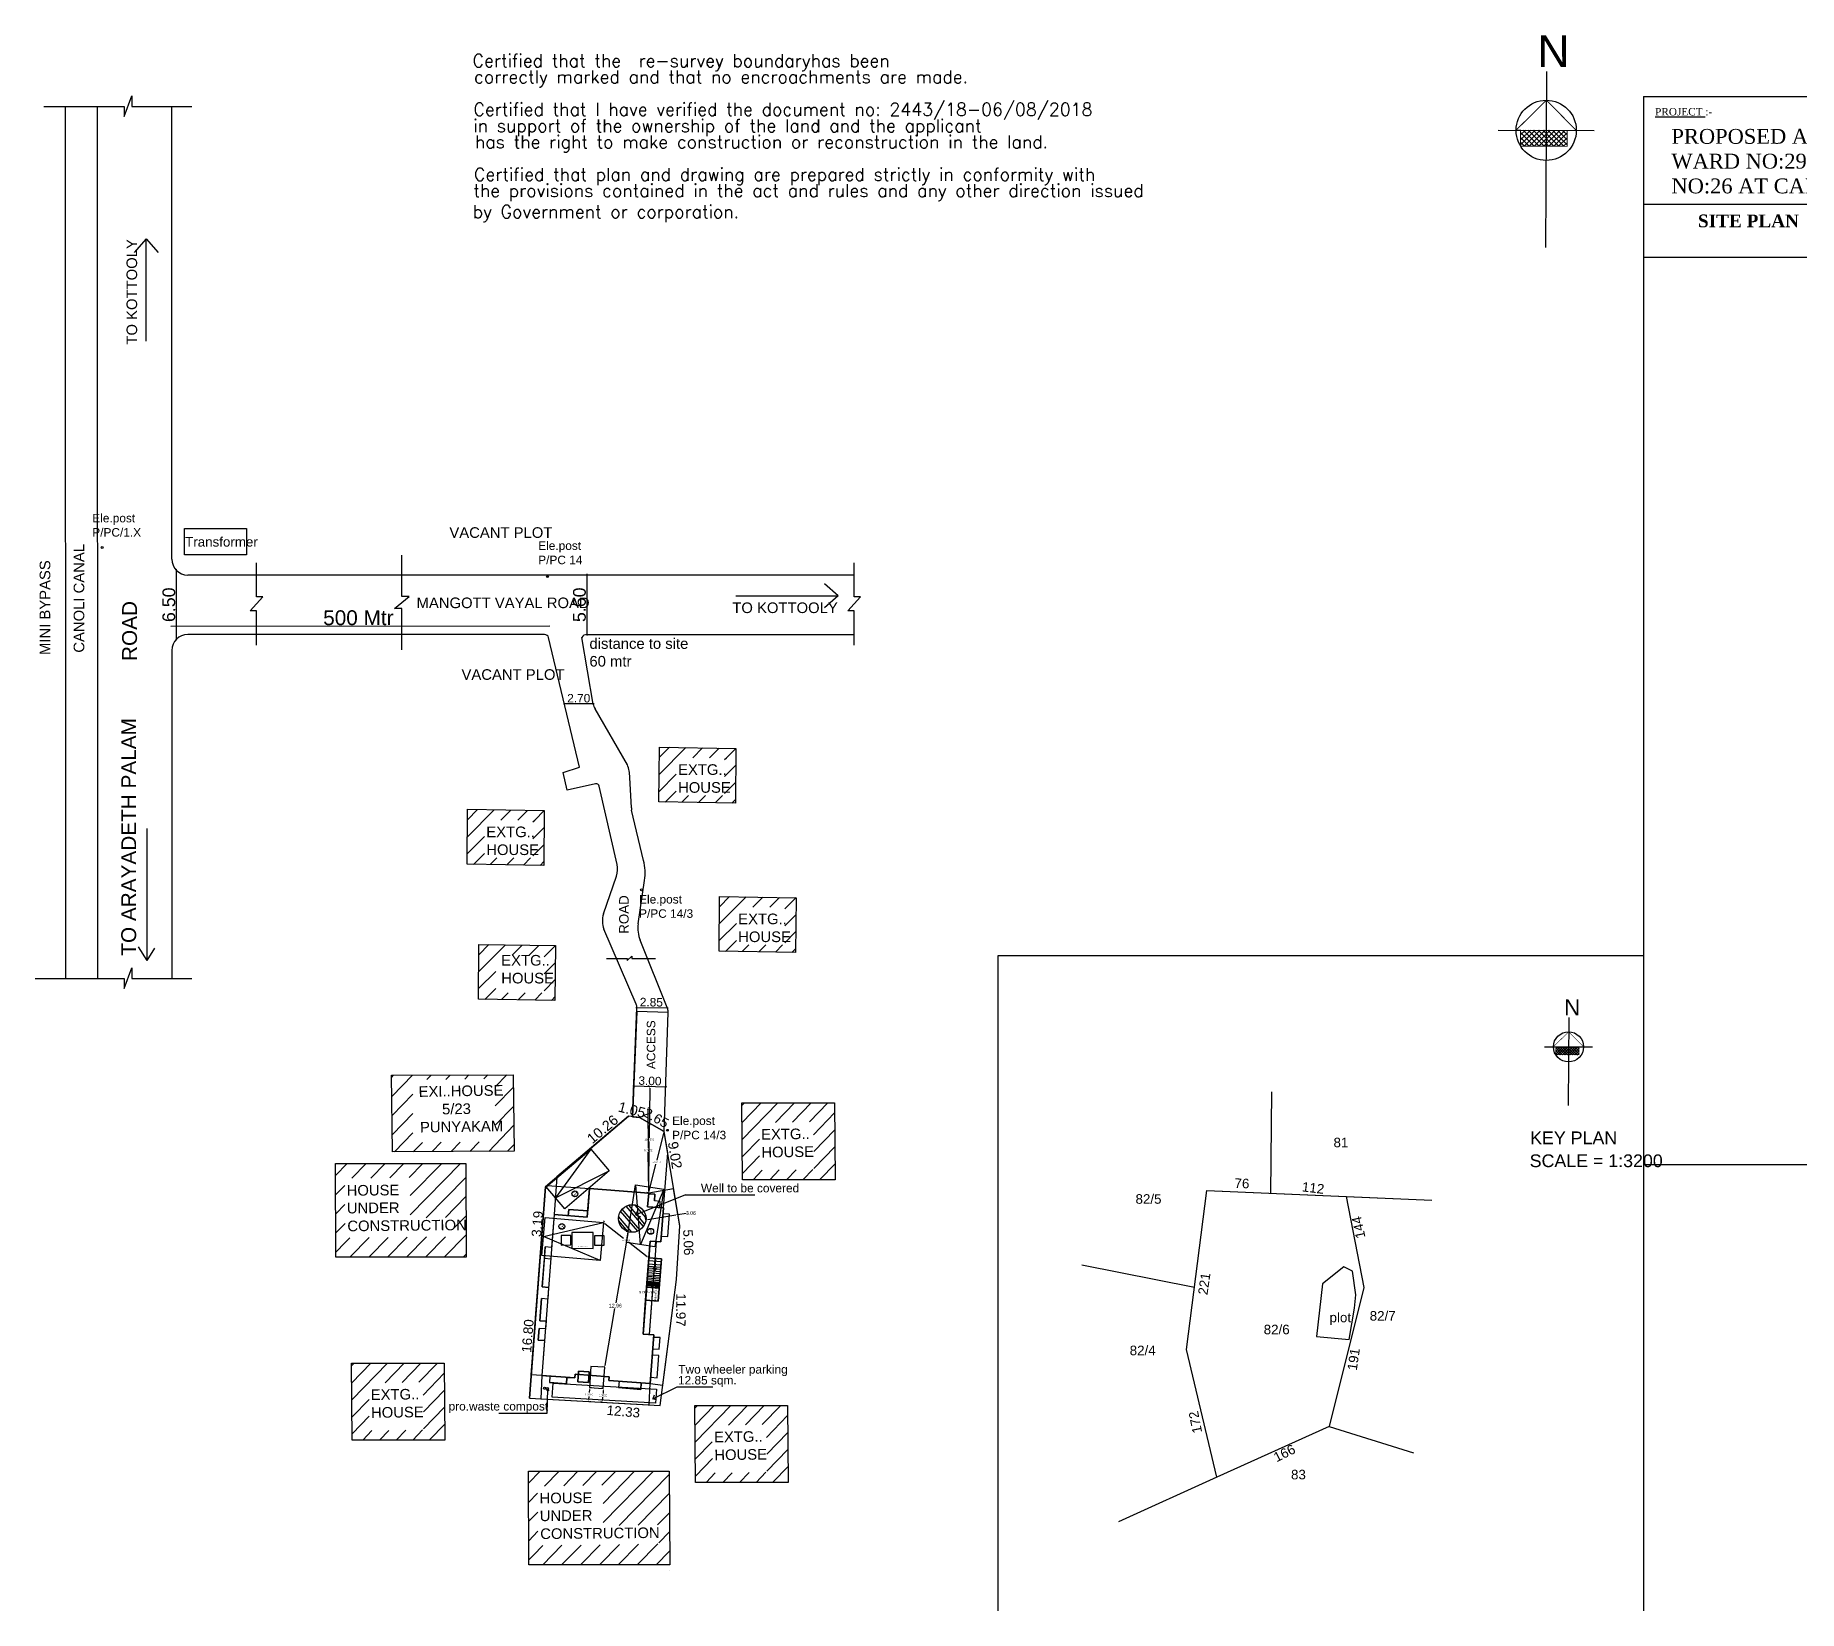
# Model space of a CAD drawing. Header units: metres. Extents: x -701442 to 358, y -36189 to 302.
# Drawn here: x 48.9 to 215.1, y 140.8 to 289.3 of the extents above; entities that cross this region are included whole.
import ezdxf

# ---------------------------------------------------------------- set-up
doc = ezdxf.new("R2010")
doc.units = ezdxf.units.M
doc.header["$MEASUREMENT"] = 0
for name, color, linetype, plot in [('BLK_1_COVERED_AREA', 140, 'Continuous', False), ('BLK_1_DA_RAMP_1', 241, 'Continuous', False), ('BLK_1_LVL_0_BLDG_FOOT_PRINT', 1, 'Continuous', False), ('BLK_1_LVL_0_FRONT_YARD', 2, 'Continuous', False), ('BLK_1_LVL_0_REAR_YARD', 11, 'Continuous', False), ('BLK_1_LVL_0_SIDE_YARD1', 171, 'Continuous', False), ('BLK_1_LVL_0_SIDE_YARD2', 102, 'Continuous', False), ('BLK_1_MAX_HEIGHT_CAL', 7, 'Continuous', False), ('BLK_1_SHADE_OVERHANG', 6, 'Continuous', False), ('CULD_1', 6, 'Continuous', False), ('DA_PARKING', 1, 'Continuous', False), ('DIST_CL_ROAD', 7, 'Continuous', False), ('DIST_WELL', 7, 'Continuous', False), ('PARKING_SLOT', 30, 'Continuous', False), ('PLOT_BOUNDARY', 70, 'Continuous', False), ('RWH', 130, 'Continuous', False), ('SHORTEST_DIST_TO_ROAD', 7, 'Continuous', False), ('TWO_WHEELER_PARKING', 2, 'Continuous', False), ('WASTE_DISPOSAL', 7, 'Continuous', False), ('WELL', 7, 'Continuous', False)]:
    doc.layers.add(name, color=color, linetype=linetype, plot=plot)
doc.styles.add('DIM_IN_METERS', font='ARIALN.TTF')
doc.styles.add('ROMAND', font='ROMANT.SHX', dxfattribs={"height": 17})
doc.styles.add('SHIJU', font='sanss___.ttf', dxfattribs={"height": 23})
doc.styles.get("Standard").update_dxf_attribs({"font": 'ARIAL.TTF'})
doc.dimstyles.new('1-100', dxfattribs={"dimtxt": 0.2, "dimasz": 0.1, "dimexe": 5, "dimexo": 5, "dimgap": 0.1, "dimtad": 1, "dimzin": 0, "dimdsep": 46, "dimtxsty": 'Standard', "dimblk": 'ARCHTICK', "dimcen": 0.09, "dimdle": 0.1, "dimse1": 1, "dimse2": 1, "dimclrd": 8, "dimclre": 8, "dimclrt": 256, "dimadec": 0, "dimazin": 0, "dimtfac": 1, "dimtofl": 0, "dimtmove": 0, "dimatfit": 3, "dimldrblk": 'ARCHTICK', "dimfxl": 1, "dimtolj": 1, "dimtzin": 0, "dimarcsym": 0})
doc.dimstyles.new('Dimension in meters', dxfattribs={"dimtxt": 0.35, "dimasz": 0.18, "dimexe": 0.18, "dimexo": 0.0625, "dimgap": 0.09, "dimtad": 0, "dimtih": 1, "dimtoh": 1, "dimzin": 0, "dimdsep": 46, "dimtxsty": 'DIM_IN_METERS', "dimcen": 0.09, "dimadec": 0, "dimazin": 0, "dimtfac": 1, "dimtofl": 0, "dimtmove": 0, "dimatfit": 3, "dimfxl": 1, "dimtolj": 1, "dimtzin": 0, "dimarcsym": 0})
doc.dimstyles.get("Standard").update_dxf_attribs({"dimtxt": 0.18, "dimasz": 0.18, "dimexe": 0.18, "dimexo": 0.0625, "dimgap": 0.09, "dimtad": 0, "dimtih": 1, "dimtoh": 1, "dimdec": 4, "dimzin": 0, "dimdsep": 46, "dimtxsty": 'Standard', "dimcen": 0.09, "dimadec": 0, "dimazin": 0, "dimtfac": 1, "dimtdec": 4, "dimtofl": 0, "dimtmove": 0, "dimatfit": 3, "dimfxl": 1, "dimtolj": 1, "dimtzin": 0, "dimarcsym": 0})

msp = doc.modelspace()

# ---------------------------------------------------------------- texts
for s, height, p in [('N', 3, (190.44306, 286.25757)), ('VACANT PLOT', 1, (87.94435, 241.90381, 303)), ('MANGOTT VAYAL ROAD', 1, (84.85502, 235.28071, 303)), ('TO KOTTOOLY', 1, (114.59818, 234.81769, 303)), ('distance to site', 1, (101.13968, 231.44732, 303)), ('VACANT PLOT', 1, (89.08758, 228.52627, 303)), ('60 mtr', 1, (101.13627, 229.77656, 303)), ('EXTG..', 1, (109.48455, 219.57135)), ('HOUSE', 1, (109.48728, 217.88695)), ('EXTG..', 1, (91.4204, 213.70332, 303)), ('HOUSE', 1, (91.42313, 212.01892, 303)), ('EXTG..', 1, (115.15213, 205.50254, 505)), ('HOUSE', 1, (115.15486, 203.81814, 505)), ('EXTG..', 1, (92.82849, 201.60568, 303)), ('HOUSE', 1, (92.83122, 199.92128, 303)), ('N', 1.5, (192.9613, 196.92473)), ('81', 0.9, (171.23793, 184.48745, 101)), ('KEY PLAN', 1.2, (189.76083, 184.77472, 101)), ('SCALE = 1:3200', 1.2, (189.71674, 182.6147, 101)), ('82/5', 0.9, (152.58507, 179.16387, 101)), ('82/6', 0.9, (164.65804, 166.86614, 101)), ('plot', 0.9, (170.86278, 167.99864, 101)), ('82/7', 0.9, (174.64465, 168.15261, 101)), ('82/4', 0.9, (152.03421, 164.89289, 101)), ('83', 0.9, (167.2312, 153.19682, 101))]:
    msp.add_text(s, height=height).set_placement(p)
for s, height, style, p in [('Certified that the  re-survey boundaryhas been ', 1.2, 'ROMAND', (90.12953, 286.26426, 121.2)), ('Certified that the  re-survey boundaryhas been ', 1.2, 'ROMAND', (90.13099, 286.26426, 121.2)), ('correctly marked and that no encroachments are made. ', 1.2, 'ROMAND', (90.26493, 284.74002, 121.2)), ('correctly marked and that no encroachments are made. ', 1.2, 'ROMAND', (90.26639, 284.74002, 121.2)), ('Certified that I have verified the document no: 2443/18-06/08/2018', 1.2, 'ROMAND', (90.2096, 281.67595, 121.2)), ('in support of the ownership of the land and the applicant', 1.2, 'ROMAND', (90.19833, 280.13612, 121.2)), ('in support of the ownership of the land and the applicant', 1.2, 'ROMAND', (90.19978, 280.13612, 121.2)), ('has the right to make construction or reconstruction in the land.', 1.2, 'ROMAND', (90.34197, 278.61188, 121.2)), ('has the right to make construction or reconstruction in the land.', 1.2, 'ROMAND', (90.34342, 278.61188, 121.2)), ('Certified that plan and drawing are prepared strictly in conformity with', 1.2, 'ROMAND', (90.2589, 275.54781, 121.2)), ('the provisions contained in the act and rules and any other direction issued', 1.2, 'ROMAND', (90.19662, 274.02357, 121.2)), ('the provisions contained in the act and rules and any other direction issued', 1.2, 'ROMAND', (90.19807, 274.02357, 121.2)), ('by Government or corporation.', 1.2, 'ROMAND', (90.1446, 272.03762, 121.2)), ('P/PC/1.X', 0.8, 'SHIJU', (54.30363, 242.02075, 303)), ('Ele.post', 0.8, 'SHIJU', (54.30473, 243.36616, 303)), ('Ele.post', 0.8, 'SHIJU', (96.31447, 240.76893, 303)), ('P/PC 14', 0.8, 'SHIJU', (96.31337, 239.42353, 303)), ('Ele.post', 0.8, 'SHIJU', (105.81649, 207.44984, 303)), ('P/PC 14/3', 0.8, 'SHIJU', (105.81539, 206.10443, 303)), ('P/PC 14/3', 0.8, 'SHIJU', (108.92569, 185.23868, 303)), ('Ele.post', 0.8, 'SHIJU', (108.92679, 186.58408, 303)), ('Well to be covered', 0.8, 'SHIJU', (111.64064, 180.24091, 202)), ('2', 0.45, 'SHIJU', (99.61191, 179.8834, 202)), ('2', 0.45, 'SHIJU', (99.61191, 179.8834, 202)), ('3', 0.45, 'SHIJU', (98.382, 176.8085, 101)), ('1', 0.45, 'SHIJU', (106.74709, 176.35167, 202)), ('Two wheeler parking', 0.8, 'SHIJU', (109.51144, 163.16406, 202)), ('12.85 sqm.', 0.8, 'SHIJU', (109.48126, 162.13829, 202)), ('pro.waste compost', 0.8, 'SHIJU', (87.86981, 159.68279, 202))]:
    msp.add_text(s, height=height, dxfattribs=dict(style=style)).set_placement(p)
for s, height, rotation, p in [('TO KOTTOOLY', 1, 90, (58.52811, 260.11229, 505)), ('CANOLI CANAL', 1, 90, (53.54726, 231.08245, 303)), ('Transformer', 0.9, 360, (63.05019, 241.07843, 303)), ('MINI BYPASS', 1, 90, (50.34332, 230.86536, 303)), (' ROAD', 1.4, 90, (58.51305, 229.76028, 303)), ('TO ARAYADETH PALAM', 1.4, 90, (58.43235, 202.53544, 303)), ('ROAD', 0.9, 90, (104.83343, 204.59973, 303)), ('EXI..HOUSE', 1, 0.9143361, (85.05069, 189.23225, 202)), ('5/23', 1, 0.9143361, (87.25975, 187.58323, 202)), ('PUNYAKAM', 1, 0.9143361, (85.18239, 185.87467, 202)), ('EXTG..', 1, 0.8170537, (117.31435, 185.19963, 505)), ('HOUSE', 1, 0.8170537, (117.3411, 183.51544, 505)), ('76', 0.9, 357.8943732, (161.89607, 180.66028, 101)), ('112', 0.9, 353.1528718, (168.22256, 180.33812, 101)), ('HOUSE', 1, 0.5371811, (78.27196, 179.91834, -101)), ('UNDER', 1, 0.5371811, (78.28758, 178.25174, -101)), ('144', 0.9, 102.0145568, (174.25221, 175.99859, 101)), ('CONSTRUCTION', 1, 0.5371811, (78.3368, 176.56773, -101)), ('221', 0.9, 81.7947741, (159.35329, 170.52477, 101)), ('191', 0.9, 81.7947741, (173.42477, 163.41337, 101)), ('EXTG..', 1, 0.8170537, (80.54064, 160.67017, 202)), ('HOUSE', 1, 0.8170537, (80.56738, 158.98598, 202)), ('172', 0.9, 101.0794408, (158.86307, 157.63579, 101)), ('EXTG..', 1, 0.8170537, (112.88435, 156.68241, 404)), ('166', 0.9, 26.7581345, (165.87567, 154.79316, 101)), ('HOUSE', 1, 0.8170537, (112.9111, 154.99822, 404)), ('HOUSE', 1, 0.5371811, (96.44253, 150.92316, 101)), ('UNDER', 1, 0.5371811, (96.45815, 149.25656, 101)), ('CONSTRUCTION', 1, 0.5371811, (96.50737, 147.57255, 101))]:
    msp.add_text(s, height=height, rotation=rotation).set_placement(p)
at = {"style": 'SHIJU'}
msp.add_text('ACCESS', height=0.8, rotation=90, dxfattribs=at).set_placement((107.34348, 191.85108, 303))
at = {"ltscale": 3, "attachment_point": 1}
for s, insert, char_height, width in [('{\\fTimes New Roman|b0|i0|c0|p18;\\LPROJECT \\l:-}', (201.53397, 282.40339, 101), 0.7, 5.382067), ('{\\fTimes New Roman|b0|i0|c0|p18;PROPOSED APARTMENT BUILDING IN WARD NO:29, R.S NO:82/76, ELE:WARD NO:26 AT CALICUT CORPORATION}', (203.07229, 280.43082, 101), 1.4, 40.6374127), ('{\\fTimes New Roman|b1|i0|c0|p18;SITE PLAN}', (205.56809, 272.36847, 101), 1.2, 40.6374127)]:
    msp.add_mtext(s, dxfattribs=dict(at, insert=insert, char_height=char_height, width=width))
at = {"attachment_point": 5}
for s, insert, char_height, rotation in [('\\A1;1.05', (105.14072, 188.01004), 0.95, 345.7495606), ('\\A1;2.65', (107.43506, 187.25128), 0.9, 330.3182011), ('\\A1;10.26', (102.38055, 186.18512, 101), 0.95, 40.0091726), ('\\A1;9.02', (109.19444, 183.74292), 0.95, 279.4442982), ('\\A1;3.19', (96.23136, 177.26979), 0.9, 85.3946587), ('\\A1;5.06', (110.45082, 175.52489), 0.9, 271.987987), ('\\A1;11.97', (109.7484, 169.15799), 0.9, 269.310073), ('\\A1;16.80', (95.32662, 166.70742), 0.9, 85.3946587), ('\\A1;12.33', (104.33475, 159.58537), 0.9, 355.0063464)]:
    msp.add_mtext(s, dxfattribs=dict(at, insert=insert, char_height=char_height, rotation=rotation))
at = {"insert": (107.21692, 170.05905, 101), "char_height": 0.2, "attachment_point": 1, "rotation": 85.6812201}
msp.add_mtext_dynamic_manual_height_columns('Ramp 1:12', width=1.7908998, gutter_width=2.5, heights=[0], dxfattribs=at)
at = {"layer": 'BLK_1_DA_RAMP_1', "linetype": 'Continuous', "insert": (105.79648, 170.93245), "char_height": 0.2221172, "width": 5.5781871, "attachment_point": 1}
msp.add_mtext('{\\fCalibri|b0|i0|c0|p34;SLOPE=1IN12}', dxfattribs=at)
at = {"layer": 'RWH', "linetype": 'Continuous', "insert": (100.03982, 175.16196, 2.02), "char_height": 0.0592312, "width": 1.4875166, "attachment_point": 1}
msp.add_mtext('{\\fCalibri|b0|i0|c0|p34;RWH_CAPACITY_L=4800}', dxfattribs=at)

# ---------------------------------------------------------------- blocks, each defined once
blk = doc.blocks.new('_ARCHTICK')
at = {"color": 0, "linetype": 'ByBlock', "const_width": 0.15}
blk.add_lwpolyline([(-0.5, -0.5), (0.5, 0.5)], dxfattribs=at)
blk = doc.blocks.new('*D72')
at = {"color": 8, "lineweight": -2, "transparency": 16777216}
blk.add_line((101.58, 226.28), (98.68, 226.28), dxfattribs=at)
at = {"layer": 'Defpoints', "color": 0, "transparency": 16777216}
for p in [(98.78, 226.28), (98.78, 226.24, -0.04), (101.48, 226.25)]:
    blk.add_point(p, dxfattribs=at)
at = {"color": 8, "lineweight": -2, "transparency": 16777216, "xscale": 0.1, "yscale": 0.1, "zscale": 0.1}
for p, rotation in [((98.78, 226.28), 180.1021265484911), ((101.48, 226.28), 0.1021265484911549)]:
    blk.add_blockref('_ARCHTICK', p, dxfattribs=dict(at, rotation=rotation))
at = {"transparency": 16777216, "insert": (100.13, 226.79), "char_height": 0.8, "attachment_point": 5, "rotation": 0.1021}
blk.add_mtext('\\A1;2.70', dxfattribs=at)
blk = doc.blocks.new('*D73')
at = {"color": 8, "lineweight": -2, "transparency": 16777216}
blk.add_line((100.92, 232.7), (100.92, 238.5), dxfattribs=at)
at = {"layer": 'Defpoints', "color": 0, "transparency": 16777216}
for p in [(100.92, 238.4, 111.41), (100.92, 238.4), (100.92, 232.8, 104.86)]:
    blk.add_point(p, dxfattribs=at)
at = {"color": 8, "lineweight": -2, "transparency": 16777216, "xscale": 0.1, "yscale": 0.1, "zscale": 0.1}
for p, rotation in [((100.92, 238.4), 90), ((100.92, 232.8), 270)]:
    blk.add_blockref('_ARCHTICK', p, dxfattribs=dict(at, rotation=rotation))
at = {"transparency": 16777216, "insert": (100.2, 235.6), "char_height": 1.2, "attachment_point": 5, "rotation": 90}
blk.add_mtext('\\A1;5.60', dxfattribs=at)
blk = doc.blocks.new('*D49')
at = {"color": 8, "lineweight": -2, "transparency": 16777216}
blk.add_line((62.23, 232.25), (62.24, 238.95), dxfattribs=at)
at = {"layer": 'Defpoints', "color": 0, "transparency": 16777216}
for p in [(62.23, 238.85), (62.23, 238.85), (62.23, 232.35)]:
    blk.add_point(p, dxfattribs=at)
at = {"color": 8, "lineweight": -2, "transparency": 16777216, "xscale": 0.1, "yscale": 0.1, "zscale": 0.1}
for p, rotation in [((62.23, 238.85), 89.93712175478629), ((62.23, 232.35), 269.9371217547863)]:
    blk.add_blockref('_ARCHTICK', p, dxfattribs=dict(at, rotation=rotation))
at = {"transparency": 16777216, "insert": (61.52, 235.6), "char_height": 1.2, "attachment_point": 5, "rotation": 89.9371}
blk.add_mtext('\\A1;6.50', dxfattribs=at)
blk = doc.blocks.new('*D50')
at = {"color": 8, "lineweight": -2, "transparency": 16777216}
blk.add_line((97.42, 233.57), (61.7, 233.54), dxfattribs=at)
at = {"layer": 'Defpoints', "color": 0, "transparency": 16777216}
for p in [(61.8, 233.54), (61.8, 232.38), (97.32, 232.41)]:
    blk.add_point(p, dxfattribs=at)
at = {"color": 8, "lineweight": -2, "transparency": 16777216, "xscale": 0.1, "yscale": 0.1, "zscale": 0.1}
for p, rotation in [((61.8, 233.54), 180.0553640870074), ((97.32, 233.57), 0.0553640870074634)]:
    blk.add_blockref('_ARCHTICK', p, dxfattribs=dict(at, rotation=rotation))
at = {"transparency": 16777216, "insert": (79.37, 234.37), "char_height": 1.4, "attachment_point": 5, "rotation": 0.0554}
blk.add_mtext('\\A1;500 Mtr', dxfattribs=at)
blk = doc.blocks.new('*D53')
at = {"layer": 'Defpoints', "color": 0, "linetype": 'Continuous', "transparency": 16777216}
for p in [(109.47, 178.16), (109.48, 178.09), (106.46, 177.59)]:
    blk.add_point(p, dxfattribs=at)
at = {"layer": 'DIST_WELL', "color": 0, "linetype": 'Continuous', "lineweight": -2, "transparency": 16777216}
for p, q in [((106.45, 177.65), (106.42, 177.84)), ((106.63, 177.69), (109.29, 178.13)), ((109.47, 178.15), (109.44, 178.34)), ((109.47, 178.16), (110.24, 178.29))]:
    blk.add_line(p, q, dxfattribs=at)
at = {"layer": 'DIST_WELL', "color": 0, "linetype": 'Continuous', "transparency": 16777216}
for points in [[(109.29, 178.16), (109.3, 178.1), (109.47, 178.16)], [(106.62, 177.72), (106.63, 177.66), (106.45, 177.66)]]:
    blk.add_solid(points, dxfattribs=at)
at = {"layer": 'DIST_WELL', "color": 0, "linetype": 'Continuous', "transparency": 16777216, "insert": (110.7, 178.29), "char_height": 0.35, "attachment_point": 5, "style": 'DIM_IN_METERS'}
blk.add_mtext('\\A1;3.06', dxfattribs=at)
blk = doc.blocks.new('*D74')
at = {"layer": 'Defpoints', "color": 0, "linetype": 'Continuous', "transparency": 16777216}
for p in [(104.79, 176.53, 101), (104.79, 176.53), (102.58, 163.76)]:
    blk.add_point(p, dxfattribs=at)
at = {"layer": 'DIST_WELL', "color": 0, "linetype": 'Continuous', "lineweight": -2, "transparency": 16777216}
for p, q in [((104.76, 176.35), (103.63, 169.83)), ((104.73, 176.54), (104.61, 176.56)), ((102.61, 163.93), (103.54, 169.3)), ((102.52, 163.77), (102.4, 163.79))]:
    blk.add_line(p, q, dxfattribs=at)
at = {"layer": 'DIST_WELL', "color": 0, "linetype": 'Continuous', "transparency": 16777216}
for points in [[(104.73, 176.36), (104.79, 176.35), (104.79, 176.53)], [(102.58, 163.94), (102.64, 163.93), (102.58, 163.76)]]:
    blk.add_solid(points, dxfattribs=at)
at = {"layer": 'DIST_WELL', "color": 0, "linetype": 'Continuous', "transparency": 16777216, "insert": (103.58, 169.56), "char_height": 0.35, "attachment_point": 5, "style": 'DIM_IN_METERS'}
blk.add_mtext('\\A1;12.96', dxfattribs=at)
blk = doc.blocks.new('*D54')
at = {"color": 8, "lineweight": -2, "transparency": 16777216}
blk.add_line((105.51, 197.66), (108.56, 197.62), dxfattribs=at)
at = {"layer": 'Defpoints', "color": 0, "transparency": 16777216}
for p in [(105.61, 197.69, 101), (108.46, 197.65, 101), (108.46, 197.62)]:
    blk.add_point(p, dxfattribs=at)
at = {"color": 8, "lineweight": -2, "transparency": 16777216, "xscale": 0.1, "yscale": 0.1, "zscale": 0.1}
for p, rotation in [((105.61, 197.66), 179.1132300293527), ((108.46, 197.62), 359.1132300293527)]:
    blk.add_blockref('_ARCHTICK', p, dxfattribs=dict(at, rotation=rotation))
at = {"transparency": 16777216, "insert": (106.97, 198.15), "char_height": 0.8, "attachment_point": 5, "rotation": 359.1132}
blk.add_mtext('\\A1;2.85', dxfattribs=at)
blk = doc.blocks.new('*D75')
at = {"color": 8, "lineweight": -2, "transparency": 16777216}
blk.add_line((105.22, 190.29), (108.42, 190.18), dxfattribs=at)
at = {"layer": 'Defpoints', "color": 0, "transparency": 16777216}
for p in [(105.32, 190.28, 101), (108.32, 190.18, 101), (108.32, 190.18)]:
    blk.add_point(p, dxfattribs=at)
at = {"color": 8, "lineweight": -2, "transparency": 16777216, "xscale": 0.1, "yscale": 0.1, "zscale": 0.1}
for p, rotation in [((105.32, 190.28), 177.9922987741132), ((108.32, 190.18), 357.9922987741132)]:
    blk.add_blockref('_ARCHTICK', p, dxfattribs=dict(at, rotation=rotation))
at = {"transparency": 16777216, "insert": (106.84, 190.74), "char_height": 0.8, "attachment_point": 5, "rotation": 357.9923}
blk.add_mtext('\\A1;3.00', dxfattribs=at)
blk = doc.blocks.new('*D98')
at = {"layer": 'Defpoints', "color": 0, "transparency": 16777216}
for p in [(101.15, 161.85), (101.08, 160.53, 101), (101.08, 160.53)]:
    blk.add_point(p, dxfattribs=at)
at = {"layer": 'DIST_WELL', "color": 0, "lineweight": -2, "transparency": 16777216}
for p, q in [((101.14, 161.67), (101.12, 161.37)), ((101.21, 161.84), (101.33, 161.84)), ((101.09, 160.71), (101.1, 161.01)), ((101.14, 160.53), (101.26, 160.52))]:
    blk.add_line(p, q, dxfattribs=at)
at = {"layer": 'DIST_WELL', "color": 0, "transparency": 16777216}
for points in [[(101.11, 161.67), (101.17, 161.67), (101.15, 161.85)], [(101.06, 160.71), (101.12, 160.71), (101.08, 160.53)]]:
    blk.add_solid(points, dxfattribs=at)
at = {"layer": 'DIST_WELL', "color": 0, "transparency": 16777216, "insert": (101.11, 161.19), "char_height": 0.18, "attachment_point": 5}
blk.add_mtext('\\A1;1.3200', dxfattribs=at)
blk = doc.blocks.new('*D99')
at = {"layer": 'Defpoints', "color": 0, "transparency": 16777216}
for p in [(102.45, 161.76), (102.37, 160.46, 101), (102.37, 160.46)]:
    blk.add_point(p, dxfattribs=at)
at = {"layer": 'DIST_WELL', "color": 0, "lineweight": -2, "transparency": 16777216}
for p, q in [((102.38, 161.76), (102.27, 161.77)), ((102.44, 161.58), (102.42, 161.29)), ((102.31, 160.46), (102.19, 160.47)), ((102.38, 160.64), (102.4, 160.93))]:
    blk.add_line(p, q, dxfattribs=at)
at = {"layer": 'DIST_WELL', "color": 0, "transparency": 16777216}
for points in [[(102.41, 161.58), (102.47, 161.58), (102.45, 161.76)], [(102.35, 160.64), (102.41, 160.64), (102.37, 160.46)]]:
    blk.add_solid(points, dxfattribs=at)
at = {"layer": 'DIST_WELL', "color": 0, "transparency": 16777216, "insert": (102.41, 161.11), "char_height": 0.18, "attachment_point": 5}
blk.add_mtext('\\A1;1.3052', dxfattribs=at)
blk = doc.blocks.new('*D100')
at = {"layer": 'DA_PARKING', "color": 0, "linetype": 'Continuous', "lineweight": -2, "transparency": 16777216}
for p, q in [((102.49, 177.45), (102.57, 177.54)), ((102.6, 177.29), (104.36, 175.91)), ((106.59, 174.17), (104.82, 175.55)), ((106.77, 174.11), (106.84, 174.2))]:
    blk.add_line(p, q, dxfattribs=at)
at = {"layer": 'DA_PARKING', "color": 0, "linetype": 'Continuous', "transparency": 16777216}
for points in [[(102.62, 177.31), (102.58, 177.27), (102.46, 177.4)], [(106.61, 174.19), (106.57, 174.14), (106.73, 174.06)]]:
    blk.add_solid(points, dxfattribs=at)
at = {"layer": 'Defpoints', "color": 0, "linetype": 'Continuous', "transparency": 16777216}
for p in [(102.46, 177.4, 101), (106.73, 174.06, 101), (106.73, 174.06)]:
    blk.add_point(p, dxfattribs=at)
at = {"layer": 'DA_PARKING', "color": 0, "linetype": 'Continuous', "transparency": 16777216, "insert": (104.59, 175.73), "char_height": 0.18, "attachment_point": 5}
blk.add_mtext('\\A1;5.4278', dxfattribs=at)
blk = doc.blocks.new('*D101')
at = {"layer": 'Defpoints', "color": 0, "transparency": 16777216}
for p in [(108.17, 185.98, 101), (108.17, 185.98), (106.72, 180.18, 101)]:
    blk.add_point(p, dxfattribs=at)
at = {"layer": 'SHORTEST_DIST_TO_ROAD', "color": 0, "lineweight": -2, "transparency": 16777216}
for p, q in [((108.13, 185.8), (107.49, 183.26)), ((108.11, 185.99), (108, 186.02)), ((106.76, 180.35), (107.4, 182.89)), ((106.66, 180.19), (106.55, 180.22))]:
    blk.add_line(p, q, dxfattribs=at)
at = {"layer": 'SHORTEST_DIST_TO_ROAD', "color": 0, "transparency": 16777216}
for points in [[(108.1, 185.81), (108.16, 185.79), (108.17, 185.98)], [(106.74, 180.36), (106.79, 180.34), (106.72, 180.18)]]:
    blk.add_solid(points, dxfattribs=at)
at = {"layer": 'SHORTEST_DIST_TO_ROAD', "color": 0, "transparency": 16777216, "insert": (107.45, 183.08), "char_height": 0.18, "attachment_point": 5}
blk.add_mtext('\\A1;5.9813', dxfattribs=at)
blk = doc.blocks.new('*D102')
at = {"layer": 'Defpoints', "color": 0, "transparency": 16777216}
for p in [(106.64, 188.23), (106.64, 188.23), (106.72, 180.18, 101)]:
    blk.add_point(p, dxfattribs=at)
at = {"layer": 'DIST_CL_ROAD', "color": 0, "lineweight": -2, "transparency": 16777216}
for p, q in [((106.64, 188.05), (106.68, 184.39)), ((106.7, 188.24), (106.82, 188.24)), ((106.72, 180.36), (106.68, 184.02)), ((106.78, 180.18), (106.9, 180.18))]:
    blk.add_line(p, q, dxfattribs=at)
at = {"layer": 'DIST_CL_ROAD', "color": 0, "transparency": 16777216}
for points in [[(106.67, 188.06), (106.61, 188.05), (106.64, 188.23)], [(106.75, 180.36), (106.69, 180.35), (106.72, 180.18)]]:
    blk.add_solid(points, dxfattribs=at)
at = {"layer": 'DIST_CL_ROAD', "color": 0, "transparency": 16777216, "insert": (106.68, 184.2), "char_height": 0.18, "attachment_point": 5}
blk.add_mtext('\\A1;8.0602', dxfattribs=at)
blk = doc.blocks.new('*D103')
at = {"layer": 'BLK_1_MAX_HEIGHT_CAL', "color": 0, "lineweight": -2, "transparency": 16777216}
for p, q in [((106.76, 190.23), (106.64, 190.23)), ((106.82, 190.05), (106.77, 185.39)), ((106.72, 180.36), (106.77, 185.02)), ((106.66, 180.18), (106.54, 180.18))]:
    blk.add_line(p, q, dxfattribs=at)
at = {"layer": 'BLK_1_MAX_HEIGHT_CAL', "color": 0, "transparency": 16777216}
for points in [[(106.79, 190.05), (106.85, 190.05), (106.82, 190.23)], [(106.69, 180.36), (106.75, 180.35), (106.72, 180.18)]]:
    blk.add_solid(points, dxfattribs=at)
at = {"layer": 'Defpoints', "color": 0, "transparency": 16777216}
for p in [(106.82, 190.23), (106.82, 190.23), (106.72, 180.18)]:
    blk.add_point(p, dxfattribs=at)
at = {"layer": 'BLK_1_MAX_HEIGHT_CAL', "color": 0, "transparency": 16777216, "insert": (106.77, 185.2), "char_height": 0.18, "attachment_point": 5}
blk.add_mtext('\\A1;10.0572', dxfattribs=at)
blk = doc.blocks.new('*D71')
at = {"lineweight": -2, "transparency": 16777216}
blk.add_line((-701441.26, 144.88), (-701441.26, 143.38), dxfattribs=at)
at = {"layer": 'Defpoints', "color": 0, "transparency": 16777216}
for p in [(-701441.15, 144.78), (-701441.26, 143.48), (285.19, 143.48)]:
    blk.add_point(p, dxfattribs=at)
at = {"lineweight": -2, "transparency": 16777216, "xscale": 0.1, "yscale": 0.1, "zscale": 0.1}
for p, rotation in [((-701441.26, 144.78), 90), ((-701441.26, 143.48), 270)]:
    blk.add_blockref('_ARCHTICK', p, dxfattribs=dict(at, rotation=rotation))
at = {"transparency": 16777216, "insert": (-701441.51, 144.13), "char_height": 0.3, "attachment_point": 5, "rotation": 90}
blk.add_mtext('\\A1;1.30', dxfattribs=at)

# ---------------------------------------------------------------- dimensions: what is measured, and where the dimension line sits
for p1, p2, distance, override, picture, middle in [((62.22786, 232.35017, 202), (62.23499, 238.8477, 202), 0, {"dimtxt": 1.2, "dimtad": 3}, '*D49', (61.51874, 235.59972, 202)), ((100.91567, 232.80257, 306.85722), (100.91567, 238.40257, 313.40956), 0, {"dimtxt": 1.2, "dimtad": 3}, '*D73', (100.20298, 235.60257, 202)), ((101.47747, 226.24538, 202), (98.78087, 226.24058, 201.96268), -0.03758, {"dimtxt": 0.8}, '*D72', (100.1282, 226.78902, 202)), ((105.32405, 190.28422, 101), (108.32218, 190.17912, 101), 0, {"dimtxt": 0.8, "dimtad": 3}, '*D75', (106.84093, 190.74008))]:
    dim = msp.add_aligned_dim(p1=p1, p2=p2, distance=distance, dimstyle='1-100', override=override)
    dim.commit()
    dim.dimension.update_dxf_attribs({"geometry": picture, "text_midpoint": middle})
dim = msp.add_linear_dim(base=(61.8003, 233.538, 202), p1=(97.31845, 232.41472, 202), p2=(61.80142, 232.3804, 202), angle=180.0553641, text='500 Mtr', dimstyle='1-100', override={"dimtxt": 1.4, "dimtad": 2})
dim.commit()
dim.dimension.update_dxf_attribs({"geometry": '*D50', "text_midpoint": (79.3667, 233.55497, 202), "dimtype": 161})
for base, p1, p2, angle, override, picture, middle, dimtype in [((108.45652, 197.61701), (105.60551, 197.69148, 101), (108.45699, 197.64734, 101), 359.11323, {"dimtxt": 0.8, "dimtad": 3}, '*D54', (106.96305, 197.64013), 161), ((-701441.25939, 143.48368), (-701441.15013, 144.78368), (285.18576, 143.48368), 90, {"dimtxt": 0.3, "dimtad": 3, "dimclrd": 256, "dimfxlon": 1, "dimarcsym": 2}, '*D71', (-701441.25939, 144.13368), 160)]:
    dim = msp.add_linear_dim(base=base, p1=p1, p2=p2, angle=angle, dimstyle='1-100', override=override)
    dim.commit()
    dim.dimension.update_dxf_attribs({"geometry": picture, "text_midpoint": middle, "dimtype": dimtype})
at = {"layer": 'BLK_1_MAX_HEIGHT_CAL', "color": 6}
dim = msp.add_aligned_dim(p1=(106.72039, 180.17503), p2=(106.82311, 190.23167), distance=0, dimstyle='Standard', dxfattribs=at)
dim.commit()
dim.dimension.update_dxf_attribs({"geometry": '*D103', "text_midpoint": (106.77175, 185.20335)})
at = {"layer": 'DA_PARKING', "linetype": 'Continuous'}
dim = msp.add_aligned_dim(p1=(102.45521, 177.40215, 101), p2=(106.72969, 174.05695, 101), distance=0, dimstyle='Standard', dxfattribs=at)
dim.commit()
dim.dimension.update_dxf_attribs({"geometry": '*D100', "text_midpoint": (104.59245, 175.72955)})
at = {"layer": 'DIST_CL_ROAD', "color": 6}
dim = msp.add_aligned_dim(p1=(106.72039, 180.17503, 101), p2=(106.63748, 188.23479), distance=0, dimstyle='Standard', dxfattribs=at)
dim.commit()
dim.dimension.update_dxf_attribs({"geometry": '*D102', "text_midpoint": (106.67893, 184.20491)})
at = {"layer": 'DIST_WELL', "color": 7, "linetype": 'Continuous'}
dim = msp.add_linear_dim(base=(109.46898, 178.16219, 101), p1=(106.45999, 177.58728, 101), p2=(109.48133, 178.08762, 101), angle=9.4029557, dimstyle='Dimension in meters', dxfattribs=at)
dim.commit()
dim.dimension.update_dxf_attribs({"geometry": '*D53', "text_midpoint": (110.70316, 178.28995, 101), "dimtype": 161})
at = {"layer": 'DIST_WELL', "color": 8, "linetype": 'Continuous'}
dim = msp.add_linear_dim(base=(104.78947, 176.53045), p1=(102.57978, 163.75614), p2=(104.78947, 176.53045, 101), angle=80.1861494, dimstyle='Dimension in meters', dxfattribs=at)
dim.commit()
dim.dimension.update_dxf_attribs({"geometry": '*D74', "text_midpoint": (103.58443, 169.56403), "dimtype": 161})
at = {"layer": 'DIST_WELL', "color": 9}
for p1, p2, picture, middle in [((101.14914, 161.84741), (101.07604, 160.52943, 101), '*D98', (101.11259, 161.18842)), ((102.44624, 161.7606), (102.37397, 160.45744, 101), '*D99', (102.4101, 161.10902))]:
    dim = msp.add_aligned_dim(p1=p1, p2=p2, distance=0, dimstyle='Standard', dxfattribs=at)
    dim.commit()
    dim.dimension.update_dxf_attribs({"geometry": picture, "text_midpoint": middle})
at = {"layer": 'SHORTEST_DIST_TO_ROAD', "color": 6}
dim = msp.add_aligned_dim(p1=(106.72039, 180.17503, 101), p2=(108.17486, 185.9768, 101), distance=0, dimstyle='Standard', dxfattribs=at)
dim.commit()
dim.dimension.update_dxf_attribs({"geometry": '*D101', "text_midpoint": (107.44763, 183.07591)})

# ---------------------------------------------------------------- hatches: boundary and pattern name
h = msp.add_hatch()
h.set_pattern_fill('ANSI37', color=256, scale=2.620781, angle=-0.2698962, style=0)
h.set_pattern_definition([(44.730104, (-417.47163, 477.4242), (-0.23055272, 0.23273509), []), (134.730104, (-417.47163, 477.4242), (-0.23273509, -0.23055272), [])])
h.paths.add_polyline_path([(188.86503, 280.31365), (188.85797, 278.81411), (191.2663, 278.80276), (191.27336, 280.3023)])
h.paths.add_polyline_path([(193.24594, 278.79344), (193.253, 280.29298), (191.27336, 280.3023), (191.2663, 278.80276)])
at = {"transparency": 33554551}
h = msp.add_hatch(dxfattribs=at)
h.set_pattern_fill('ANSI31', color=256, scale=9)
h.set_pattern_definition([(45, (-131494.0722, 123464.2496), (-0.795495129, 0.795495129), [])])
edge = h.paths.add_edge_path()
edge.add_line((114.94295, 222.07276), (107.7098, 222.18356))
edge.add_line((107.71003, 222.19655), (107.69858, 217.03581))
edge.add_line((107.6983, 217.01909), (114.89579, 216.91173))
edge.add_line((114.91364, 216.91142), (114.94294, 222.07186))
edge = h.paths.add_edge_path(flags=16)
edge.add_line((109.31696, 217.6212), (113.87094, 217.6212))
edge.add_line((113.87094, 217.6212), (113.87094, 221.18622))
edge.add_line((114.49903, 221.18622), (109.31696, 221.18622))
edge.add_line((109.31696, 221.18622), (109.31696, 217.6212))
h = msp.add_hatch(dxfattribs=at)
h.set_pattern_fill('ANSI31', color=256, scale=9)
h.set_pattern_definition([(45, (-131512.1363, 123458.3816), (-0.795495129, 0.795495129), [])])
edge = h.paths.add_edge_path()
edge.add_line((96.8788, 216.20473), (89.64566, 216.31553))
edge.add_line((89.64588, 216.32852), (89.63444, 211.16778))
edge.add_line((89.63415, 211.15106), (96.83164, 211.0437))
edge.add_line((96.8495, 211.04339), (96.87879, 216.20383))
edge = h.paths.add_edge_path(flags=16)
edge.add_line((91.25281, 211.75317), (95.80679, 211.75317))
edge.add_line((95.80679, 211.75317), (95.80679, 215.31819))
edge.add_line((96.43489, 215.31819), (91.25281, 215.31819))
edge.add_line((91.25281, 215.31819), (91.25281, 211.75317))
h = msp.add_hatch(dxfattribs=at)
h.set_pattern_fill('ANSI31', color=256, scale=9)
h.set_pattern_definition([(45, (-131488.4046, 123450.1808), (-0.795495129, 0.795495129), [])])
edge = h.paths.add_edge_path()
edge.add_line((120.61053, 208.00396), (113.37739, 208.11476))
edge.add_line((113.37761, 208.12775), (113.36617, 202.96701))
edge.add_line((113.36588, 202.95028), (120.56337, 202.84293))
edge.add_line((120.58123, 202.84262), (120.61053, 208.00305))
edge = h.paths.add_edge_path(flags=16)
edge.add_line((114.98454, 203.5524), (119.53853, 203.5524))
edge.add_line((119.53853, 203.5524), (119.53853, 207.11741))
edge.add_line((120.16662, 207.11741), (114.98454, 207.11741))
edge.add_line((114.98454, 207.11741), (114.98454, 203.5524))
h = msp.add_hatch(dxfattribs=at)
h.set_pattern_fill('ANSI31', color=256, scale=9)
h.set_pattern_definition([(45, (-131511.0744, 123445.6589), (-0.795495129, 0.795495129), [])])
edge = h.paths.add_edge_path()
edge.add_line((97.94072, 203.48207), (90.70757, 203.59287))
edge.add_line((90.70779, 203.60586), (90.69635, 198.44512))
edge.add_line((90.69606, 198.42839), (97.89355, 198.32104))
edge.add_line((97.91141, 198.32073), (97.94071, 203.48116))
edge = h.paths.add_edge_path(flags=16)
edge.add_line((92.31472, 199.03051), (96.86871, 199.03051))
edge.add_line((96.86871, 199.03051), (96.86871, 202.59552))
edge.add_line((97.4968, 202.59552), (92.31472, 202.59552))
edge.add_line((92.31472, 202.59552), (92.31472, 199.03051))
h = msp.add_hatch()
h.set_pattern_fill('ANSI37', color=256, scale=1.31039, angle=-0.2698962, style=0)
h.set_pattern_definition([(44.730104, (-110.99604, 292.50805), (-0.11527636, 0.11636754), []), (134.730104, (-110.99604, 292.50805), (-0.11636754, -0.11527636), [])])
h.paths.add_polyline_path([(192.17229, 193.95277), (192.16876, 193.203), (193.37292, 193.19733), (193.37645, 193.9471)])
h.paths.add_polyline_path([(194.36274, 193.19267), (194.36627, 193.94243), (193.37645, 193.9471), (193.37292, 193.19733)])
h = msp.add_hatch(dxfattribs=at)
h.set_pattern_fill('ANSI31', color=256, scale=0.4, angle=0.9143361)
h.set_pattern_definition([(45.91433612, (701331.2276, 47186.0994), (-0.9122415098, 0.883581025), [])])
h.paths.add_polyline_path([(93.97967, 191.32417), (82.51868, 191.26304), (82.59631, 184.05255), (94.0573, 184.11368)])
h.paths.add_polyline_path([(84.50714, 184.92987), (92.21868, 185.01744), (92.24801, 187.79863), (92.26741, 187.8447), (92.23404, 190.93117), (84.51351, 190.85274)], flags=16)
h = msp.add_hatch(dxfattribs=at)
h.set_pattern_fill('ANSI31', color=256, scale=9, angle=0.8170537)
h.set_pattern_definition([(45.8170537, (-133230.3051, 121540.7073), (-0.8067578426, 0.7840706495), [])])
edge = h.paths.add_edge_path()
edge.add_line((124.23176, 188.66094), (115.50514, 188.66094))
edge.add_line((115.50514, 188.66094), (115.56112, 181.42882))
edge.add_line((115.56112, 181.42882), (124.28768, 181.43628))
edge.add_line((124.28774, 181.42882), (124.23176, 188.66094))
edge = h.paths.add_edge_path(flags=16)
edge.add_line((117.18784, 182.31827), (122.28911, 182.39102))
edge.add_line((122.28911, 182.39102), (122.22502, 186.88469))
edge.add_line((122.3053, 186.88584), (117.12375, 186.81194))
edge.add_line((117.12375, 186.81194), (117.18784, 182.31827))
h = msp.add_hatch(dxfattribs=at)
h.set_pattern_fill('ANSI31', color=256, scale=0.4, angle=0.5371811)
h.set_pattern_definition([(45.53718113, (701621.2862, 42559.2189), (-0.9064055306, 0.8895667564), [])])
edge = h.paths.add_edge_path()
edge.add_line((90.48453, 182.9526), (77.21158, 182.9526))
edge.add_line((77.21158, 182.9526), (77.25513, 174.12888))
edge.add_line((77.25513, 174.12888), (90.52808, 174.12888))
edge.add_line((89.53806, 173.2734), (89.49451, 182.94772))
edge = h.paths.add_edge_path(flags=16)
edge.add_line((78.13796, 175.94899), (88.34427, 176.06692))
edge.add_line((88.37796, 175.28904), (88.3597, 177.99059))
edge.add_line((88.35525, 177.89236), (84.26154, 177.81513))
edge.add_line((84.26154, 177.81513), (84.24993, 181.63309))
edge.add_line((84.24993, 181.63309), (78.07315, 181.55673))
edge.add_line((78.07315, 181.55673), (78.13427, 175.03751))
h = msp.add_hatch()
h.set_pattern_fill('ANSI32', color=256, scale=0.075, angle=85.6812207)
h.set_pattern_definition([(130.68122068, (437714.369, 550358.32154), (-0.5417448724, -0.4656652594), []), (130.68122068, (437714.3943, 550358.65734), (-0.5417448724, -0.4656652594), [])])
h.paths.add_polyline_path([(106.46904, 177.7738, 1), (103.86904, 177.7738, 1)])
h = msp.add_hatch(dxfattribs=at)
h.set_pattern_fill('ANSI31', color=256, scale=9, angle=0.8170537)
h.set_pattern_definition([(45.8170537, (-133267.0789, 121516.1778), (-0.8067578426, 0.7840706495), [])])
edge = h.paths.add_edge_path()
edge.add_line((87.45804, 164.13148), (78.73143, 164.13148))
edge.add_line((78.73143, 164.13148), (78.78741, 156.89936))
edge.add_line((78.78741, 156.89936), (87.51397, 156.90683))
edge.add_line((87.51402, 156.89936), (87.45804, 164.13148))
edge = h.paths.add_edge_path(flags=16)
edge.add_line((80.41412, 157.78881), (85.51539, 157.86156))
edge.add_line((85.51539, 157.86156), (85.4513, 162.35524))
edge.add_line((85.53159, 162.35638), (80.35003, 162.28249))
edge.add_line((80.35003, 162.28249), (80.41412, 157.78881))
h = msp.add_hatch(dxfattribs=at)
h.set_pattern_fill('ANSI31', color=256, scale=9, angle=0.8170537)
h.set_pattern_definition([(45.8170537, (-133234.7351, 121512.1901), (-0.8067578426, 0.7840706495), [])])
edge = h.paths.add_edge_path()
edge.add_line((119.80176, 160.14373), (111.07514, 160.14373))
edge.add_line((111.07514, 160.14373), (111.13112, 152.9116))
edge.add_line((111.13112, 152.9116), (119.85768, 152.91907))
edge.add_line((119.85774, 152.9116), (119.80176, 160.14373))
edge = h.paths.add_edge_path(flags=16)
edge.add_line((112.75783, 153.80105), (117.8591, 153.8738))
edge.add_line((117.8591, 153.8738), (117.79502, 158.36748))
edge.add_line((117.8753, 158.36863), (112.69375, 158.29473))
edge.add_line((112.69375, 158.29473), (112.75783, 153.80105))
h = msp.add_hatch(dxfattribs=at)
h.set_pattern_fill('ANSI31', color=256, scale=0.4, angle=0.5371811)
h.set_pattern_definition([(45.53718113, (701639.4568, 42530.2237), (-0.9064055306, 0.8895667564), [])])
edge = h.paths.add_edge_path()
edge.add_line((108.6551, 153.95742), (95.38215, 153.95742))
edge.add_line((95.38215, 153.95742), (95.4257, 145.1337))
edge.add_line((95.4257, 145.1337), (108.69865, 145.1337))
edge.add_line((108.69865, 144.2831), (108.6551, 153.95742))
edge = h.paths.add_edge_path(flags=16)
edge.add_line((96.30853, 146.9538), (107.6737, 147.10986))
edge.add_line((107.67001, 146.19839), (107.65175, 148.89994))
edge.add_line((107.65175, 148.89994), (102.43211, 148.81995))
edge.add_line((102.43211, 148.81995), (102.4205, 152.63791))
edge.add_line((102.4205, 152.63791), (96.24372, 152.56155))
edge.add_line((96.24372, 152.56155), (96.30484, 146.04233))

# ---------------------------------------------------------------- linework, layer by layer
for p, q in [((191.2995, 285.85189), (191.22137, 269.26626)), ((49.72714, 282.53907, 202), (57.31735, 282.53907, 202)), ((51.81037, 200.3784, 202), (51.78748, 282.53824, 202)), ((54.81037, 200.37924, 202), (54.78748, 282.53907, 202)), ((57.31735, 281.60848, 202), (58.03177, 283.56656, 202)), ((57.31735, 282.53907, 202), (57.31735, 281.60848, 202)), ((58.03177, 283.56656, 202), (58.03177, 282.53907, 202)), ((58.03177, 282.53907, 202), (63.69167, 282.53907, 202)), ((61.80142, 239.90257, 202), (61.80142, 282.53907, 202)), ((200.45067, 283.50037, 101), (200.45067, 140.81877, 101)), ((200.45067, 283.50037, 101), (242.45067, 283.50037, 101)), ((186.74158, 280.32365), (195.80514, 280.28095)), ((59.36782, 270.08708, 404), (58.23849, 268.78625, 404)), ((59.36782, 260.44004, 404), (59.36782, 270.08708, 404)), ((59.36782, 270.08708, 404), (60.49715, 268.78625, 404)), ((83.47076, 236.36905, 202), (83.47076, 240.25761, 202)), ((69.77769, 238.40257, 202), (63.30142, 238.40257, 202)), ((126.07744, 238.40257, 313.40956), (69.77769, 238.40257, 313.40956)), ((124.57297, 236.45476, 202), (123.27214, 237.58409, 202)), ((82.77944, 235.23327, 202), (84.1454, 236.36905, 202)), ((84.1454, 236.36905, 202), (83.47076, 236.36905, 202)), ((114.92594, 236.45476, 202), (124.57297, 236.45476, 202)), ((124.57297, 236.45476, 202), (123.27214, 235.32543, 202)), ((83.47076, 235.23327, 202), (82.77944, 235.23327, 202)), ((83.47076, 231.35717, 202), (83.47076, 235.23327, 202)), ((69.77769, 232.80257, 202), (63.30142, 232.80257, 202)), ((96.9196, 232.80257, 313.40956), (69.77769, 232.80257, 313.40956)), ((100.91567, 232.80257, 313.40956), (126.07744, 232.80257, 313.40956)), ((61.80142, 231.30257, 202), (61.80142, 200.37924, 202)), ((100.18893, 220.2959, 101), (97.29523, 232.51277, 308.48768)), ((101.47747, 226.24538, 202), (100.41237, 232.5105, 306.86252)), ((104.72336, 220.5258, 101), (101.6814, 225.79493, 101)), ((98.65246, 219.80976, 101), (100.18893, 220.2959, 101)), ((99.0354, 218.12381, 101), (98.65246, 219.80976, 101)), ((105.08971, 216.47744, 101), (104.94157, 219.33606, 101)), ((101.70537, 218.73026, 101), (99.0354, 218.12381, 101)), ((103.73981, 211.12779, 101), (102.06436, 218.50416, 101)), ((106.24192, 211.50896, 101), (105.11003, 216.24013, 101)), ((59.4628, 202.08419, 101), (59.4628, 214.50511, 101)), ((102.46135, 206.46603, 101), (103.68203, 210.03806, 101)), ((105.73024, 205.53245, 101), (106.32683, 209.62418, 101)), ((105.54164, 197.97059, 101), (102.50902, 205.04698, 101)), ((59.4628, 202.08419, 101), (58.64707, 203.35619, 101)), ((59.4628, 202.08419, 101), (60.19574, 203.25504, 101)), ((108.51079, 197.51328, 101), (105.91373, 203.98466, 101)), ((57.31735, 199.44865, 202), (58.03177, 201.40672, 202)), ((58.03177, 201.40672, 202), (58.03177, 200.37924, 202)), ((102.75078, 202.27955, 202), (104.69471, 202.27955, 202)), ((104.69471, 202.08132, 202), (105.11883, 202.49264, 202)), ((104.69471, 202.27955, 202), (104.69471, 202.08132, 202)), ((105.11883, 202.49264, 202), (105.11883, 202.27955, 202)), ((105.11883, 202.27955, 202), (107.35519, 202.27955, 202)), ((48.93158, 200.37924, 202), (57.31735, 200.37924, 202)), ((57.31735, 200.37924, 202), (57.31735, 199.44865, 202)), ((58.03177, 200.37924, 202), (63.69167, 200.37924, 202)), ((105.21053, 187.36131, 101), (105.60915, 197.62532, 101)), ((108.17486, 185.9768, 101), (108.56785, 197.1873, 101)), ((193.38952, 196.72189), (193.35046, 188.42908)), ((191.11056, 193.95777), (195.64234, 193.93642)), ((97.00163, 180.77212, 101), (104.82454, 187.41063, 101)), ((105.86607, 187.27756, 101), (104.82454, 187.41063, 101)), ((108.17486, 185.9768, 101), (105.86607, 187.27756, 101)), ((109.64852, 177.078, 101), (108.17486, 185.9768, 101)), ((242.45067, 182.81877, 101), (200.45067, 182.81877, 101)), ((95.49627, 160.83888, 101), (97.00163, 180.77212, 101)), ((110.18684, 180.001, 101), (105.5143, 178.10962, 101)), ((106.71474, 180.10024, 101), (107.31304, 180.05506, 101)), ((107.31304, 180.05506, 101), (107.26597, 179.43183, 101)), ((107.81441, 179.39041, 101), (107.26597, 179.43183, 101)), ((110.18684, 180.001, 101), (116.73048, 180.001, 101)), ((99.13808, 178.03995, 101), (99.18326, 178.63825, 101)), ((99.18326, 178.63825, 101), (100.97815, 178.5027, 101)), ((105.5143, 178.10962, 101), (105.69715, 178.52324, 101)), ((105.5143, 178.10962, 101), (105.9478, 177.91798, 101)), ((107.76923, 178.79212, 101), (107.81441, 179.39041, 101)), ((108.67511, 178.17214, 101), (108.07681, 178.21732, 101)), ((108.51697, 176.0781, 101), (108.67511, 178.17214, 101)), ((107.91867, 176.12328, 101), (108.51697, 176.0781, 101)), ((109.34251, 172.02726, 101), (109.64852, 177.078, 101)), ((96.89727, 173.99722, 101), (96.98011, 175.0941, 101)), ((97.57841, 175.04891, 101), (96.98011, 175.0941, 101)), ((96.69583, 171.32982, 101), (96.89727, 173.99722, 101)), ((97.49557, 173.95204, 101), (96.89727, 173.99722, 101)), ((97.49557, 173.95204, 101), (96.89727, 173.99722, 101)), ((107.83496, 172.75728, 101), (106.63836, 172.84764, 101)), ((107.85002, 172.95671, 101), (106.65342, 173.04708, 101)), ((107.86508, 173.15614, 101), (106.66849, 173.24651, 101)), ((106.66945, 173.25923, 101), (107.26774, 173.21404, 101)), ((107.88271, 173.38954, 101), (106.68612, 173.47991, 101)), ((107.90531, 173.68869, 101), (106.70871, 173.77906, 101)), ((107.92628, 173.96659, 101), (106.72969, 174.05695, 101)), ((106.78579, 166.83222, 101), (107.26774, 173.21404, 101)), ((107.29147, 172.87966, 101), (107.13239, 173.11419, 101)), ((107.37334, 174.00835, 101), (107.29147, 172.87966, 101)), ((107.29147, 172.87966, 101), (107.4764, 173.08102, 101)), ((107.62506, 169.97795, 101), (107.92628, 173.96659, 101)), ((97.29413, 171.28463, 101), (96.69583, 171.32982, 101)), ((107.71543, 171.17454, 101), (106.51883, 171.2649, 101)), ((107.722, 171.26154, 101), (106.5254, 171.3519, 101)), ((107.72953, 171.36125, 101), (106.53294, 171.45162, 101)), ((107.73706, 171.46097, 101), (106.54047, 171.55134, 101)), ((107.74459, 171.56068, 101), (106.548, 171.65105, 101)), ((107.75212, 171.6604, 101), (106.55553, 171.75077, 101)), ((107.75965, 171.76012, 101), (106.56306, 171.85048, 101)), ((107.77095, 171.90969, 101), (106.57435, 172.00006, 101)), ((107.78224, 172.05927, 101), (106.58565, 172.14963, 101)), ((107.79354, 172.20884, 101), (106.59694, 172.29921, 101)), ((107.80483, 172.35841, 101), (106.60824, 172.44878, 101)), ((107.81989, 172.55785, 101), (106.6233, 172.64821, 101)), ((107.80736, 160.15611, 101), (109.34251, 172.02726, 101)), ((96.45485, 168.1389, 101), (96.61299, 170.23294, 101)), ((97.21129, 170.18776, 101), (96.61299, 170.23294, 101)), ((106.42847, 170.06831, 101), (107.62506, 169.97795, 101)), ((97.05315, 168.09372, 101), (96.45485, 168.1389, 101)), ((96.31742, 166.31908, 101), (96.40026, 167.41596, 101)), ((96.91572, 166.2739, 101), (96.31742, 166.31908, 101)), ((96.99855, 167.37078, 101), (96.40026, 167.41596, 101)), ((107.1995, 166.6004, 101), (107.7978, 166.55522, 101)), ((107.71496, 165.45834, 101), (107.7978, 166.55522, 101)), ((107.66978, 164.86005, 101), (107.07148, 164.90523, 101)), ((107.11667, 165.50353, 101), (107.71496, 165.45834, 101)), ((107.51164, 162.76601, 101), (107.66978, 164.86005, 101)), ((107.51164, 162.76601, 101), (107.66978, 164.86005, 101)), ((97.41508, 162.92679, 101), (97.36989, 162.3285, 101)), ((106.91334, 162.81119, 101), (107.51164, 162.76601, 101)), ((97.19029, 161.73828), (97.1123, 159.39255)), ((98.96535, 162.20801, 101), (97.36989, 162.3285, 101)), ((99.01053, 162.8063, 101), (98.96535, 162.20801, 101)), ((103.92654, 162.43505, 101), (103.88135, 161.83675, 101)), ((105.97539, 161.67861, 101), (103.88135, 161.83675, 101)), ((106.02057, 162.27691, 101), (105.97539, 161.67861, 101)), ((107.09702, 160.7983), (109.40495, 161.91648)), ((109.40495, 161.91648), (112.75082, 161.91648)), ((95.49627, 160.83888, 101), (107.80736, 160.15611, 101)), ((102.81734, 160.43086), (102.81749, 160.43285)), ((102.81734, 160.43086, 101), (102.81749, 160.43285, 101)), ((103.01677, 160.41579), (103.01722, 160.42177)), ((103.01677, 160.41579, 101), (103.01722, 160.42177, 101)), ((97.1123, 159.39255), (92.61589, 159.39255))]:
    msp.add_line(p, q)
for points, const_width in [([(191.28672, 283.13932), (194.11038, 280.28894), (193.253, 280.29298), (193.24594, 278.79344), (188.85797, 278.81411), (188.86503, 280.31365), (188.43634, 280.31567), (191.28672, 283.13932)], 0.09085), ([(193.38313, 195.3656), (194.79496, 193.94041), (194.36627, 193.94243), (194.36274, 193.19267), (192.16876, 193.203), (192.17229, 193.95277), (191.95794, 193.95378), (193.38313, 195.3656)], 0.04543)]:
    msp.add_lwpolyline(points, dxfattribs=dict(const_width=const_width))
for points, elevation in [([(242.45067, 273.32557), (200.45067, 273.32557)], 101), ([(242.45067, 268.31574), (200.45067, 268.31574)], 101), ([(69.77769, 231.79894), (69.77769, 235.04082), (69.18707, 235.04082), (70.38518, 236.34095), (69.77769, 236.34095), (69.77769, 239.54906)], 202), ([(126.07744, 231.79894), (126.07744, 235.04082), (125.48683, 235.04082), (126.68493, 236.34095), (126.07744, 236.34095), (126.07744, 239.54906)], 202), ([(200.45067, 202.51491), (139.62345, 202.51491), (139.62345, 140.81877)], 101), ([(101.25985, 184.31203), (97.94007, 179.72384), (103.00696, 182.25349)], -101), ([(108.14507, 180.53377), (105.95322, 175.31186), (105.50892, 180.9503)], 101), ([(102.14739, 173.81534), (96.82145, 176.07903), (102.45521, 177.40215)], 101)]:
    msp.add_lwpolyline(points, dxfattribs=dict(elevation=elevation))
for points, elevation in [([(68.82809, 242.77549), (68.82809, 240.29496), (62.99617, 240.29496), (62.99617, 242.77549)], 202), ([(89.66073, 216.32827), (96.87879, 216.20383), (96.83164, 211.0437), (89.61358, 211.16814)], 303), ([(113.39246, 208.12749), (120.61053, 208.00305), (120.56337, 202.84293), (113.34531, 202.96737)], 505), ([(90.72265, 203.6056), (97.94071, 203.48116), (97.89355, 198.32104), (90.67549, 198.44548)], 404), ([(82.48618, 191.26422), (93.9455, 191.32265), (94.05507, 184.11009), (82.59575, 184.05166)], 202), ([(115.50514, 188.66094), (124.23176, 188.66094), (124.28774, 181.42882), (115.56112, 181.42882)], 505), ([(77.21158, 182.9526), (89.49236, 182.95896), (89.53591, 174.13524), (77.25513, 174.12888)], -101), ([(78.73143, 164.13148), (87.45804, 164.13148), (87.51402, 156.89936), (78.78741, 156.89936)], 202), ([(111.07514, 160.14373), (119.80176, 160.14373), (119.85774, 152.9116), (111.13112, 152.9116)], 404), ([(95.38215, 153.95742), (108.6551, 153.95742), (108.69865, 145.1337), (95.4257, 145.1337)], 101)]:
    msp.add_lwpolyline(points, close=True, dxfattribs=dict(elevation=elevation))
for points in [[(107.72488, 222.1963), (114.94294, 222.07186), (114.89579, 216.91173), (107.67773, 217.03617)], [(172.20826, 173.20565), (170.19594, 171.61511), (169.64636, 166.64792), (172.71633, 166.3702), (173.20319, 169.32282), (173.3236, 170.58208), (173.03285, 172.81826)], [(100.04361, 162.39922), (100.11891, 163.39639), (101.11607, 163.32108), (101.04077, 162.32392)], [(101.28269, 163.84294), (101.14914, 161.84741), (102.44624, 161.7606), (102.57978, 163.75614)]]:
    msp.add_lwpolyline(points, close=True)
for points in [[(165.33065, 180.14373), (165.41581, 189.71261)], [(159.28732, 180.39847), (172.41665, 179.84503), (174.09729, 171.26445), (170.81353, 158.17966), (160.25255, 153.39493), (157.39579, 165.43957), (159.28732, 180.39847)], [(159.28732, 180.39847), (180.48354, 179.50499)], [(172.41665, 179.84503), (180.48354, 179.50499)], [(158.13423, 171.27938), (147.53288, 173.36656)], [(97.19029, 161.73828), (97.08653, 161.52819)], [(97.19029, 161.73828), (97.30881, 161.53528)], [(107.23666, 161.127), (107.09702, 160.7983)], [(107.43937, 160.69659), (107.09702, 160.7983)], [(170.81353, 158.17966), (178.7814, 155.69509)], [(160.25255, 153.39493), (150.981, 149.19439)]]:
    msp.add_lwpolyline(points)
for centre, radius in [((191.27336, 280.3023), 2.83705), ((55.24207, 240.9858, 202), 0.08892), ((97.1809, 238.24828, 202), 0.08892), ((106.03688, 208.73913, 202), 0.08892), ((193.37645, 193.9471), 1.41852), ((108.47872, 186.08463, 101), 0.08892), ((99.76759, 180.09855), 0.27983), ((99.76759, 180.09855), 0.27983), ((98.53768, 177.02365, -101), 0.27983), ((106.90277, 176.56682), 0.27983), ((96.91337, 161.78047), 0.1), ((97.17409, 161.75734), 0.1)]:
    msp.add_circle(centre, radius)
for centre, radius, start, end in [((63.30142, 239.90257, 202), 1.5, 180, 270), ((63.30142, 231.30257, 202), 1.5, 90, 180), ((96.89971, 232.38845, 303.56581), 0.41459, 17.4486552, 87.2500615), ((100.92392, 232.20889, 306.85722), 0.59374, 90.7957173, 149.4876202), ((103.12074, 226.71792, 202), 1.70986, 196.0430648, 212.6701714), ((100.52125, 219.14023, 101), 4.42465, 2.5366607, 18.2489494), ((101.77182, 218.43771, 101), 0.3, 12.7968606, 102.7968606), ((105.88807, 216.42628, 101), 0.8, 176.3332581, 193.4546744), ((101.22871, 210.71453, 101), 2.54488, 344.5843255, 9.3455245), ((101.37915, 210.34558, 101), 5, 351.704437, 13.4546744), ((104.35389, 205.81928, 101), 2, 161.1329894, 202.7151307), ((108.69885, 205.09962, 101), 3, 171.704437, 201.8174691), ((104.80632, 197.65547, 101), 0.8, 357.8713587, 23.1978051), ((107.76834, 197.21533, 101), 0.8, 357.9922988, 21.8662699)]:
    msp.add_arc(centre, radius, start, end)
at = {"layer": 'BLK_1_COVERED_AREA', "linetype": 'Continuous', "elevation": 101}
msp.add_lwpolyline([(96.66723, 162.98354), (99.75841, 162.74982), (99.78476, 163.09883), (103.00559, 162.85559), (102.97923, 162.50659), (106.86816, 162.2129), (107.21457, 166.79983), (106.78579, 166.83222), (106.18749, 166.8774), (106.42847, 170.06831), (106.72969, 174.05695), (106.85018, 175.65241), (107.87725, 175.57485), (108.11823, 178.76576), (106.62249, 178.87872), (106.72039, 180.17503), (101.13629, 180.59674), (100.93296, 177.9044), (97.81185, 178.14011)], close=True, dxfattribs=at)
at = {"layer": 'BLK_1_DA_RAMP_1', "linetype": 'Continuous', "elevation": 101}
msp.add_lwpolyline([(106.72969, 174.05695), (107.92628, 173.96659), (107.62506, 169.97795), (106.42847, 170.06831)], close=True, dxfattribs=at)
at = {"layer": 'BLK_1_LVL_0_BLDG_FOOT_PRINT', "linetype": 'Continuous', "elevation": 101}
msp.add_lwpolyline([(96.66723, 162.98354), (99.75841, 162.74982), (99.78476, 163.09883), (103.00559, 162.85559), (102.97923, 162.50659), (106.86816, 162.2129), (107.21457, 166.79983), (106.78579, 166.83222), (106.18749, 166.8774), (106.42847, 170.06831), (106.72969, 174.05695), (106.85018, 175.65241), (107.87725, 175.57485), (108.11823, 178.76576), (106.62249, 178.87872), (106.72039, 180.17503), (101.13629, 180.59674), (100.93296, 177.9044), (97.81185, 178.14011)], close=True, dxfattribs=at)
at = {"layer": 'BLK_1_LVL_0_FRONT_YARD', "linetype": 'Continuous', "elevation": 101}
msp.add_lwpolyline([(98.07971, 181.68698), (97.81185, 178.14011), (100.93296, 177.9044), (101.13629, 180.59674), (106.72039, 180.17503), (106.62249, 178.87872), (108.11823, 178.76576), (108.50998, 183.95315), (108.17486, 185.9768), (105.86607, 187.27756), (104.82454, 187.41063)], close=True, dxfattribs=at)
at = {"layer": 'BLK_1_LVL_0_REAR_YARD', "linetype": 'Continuous', "elevation": 101}
msp.add_lwpolyline([(106.75732, 160.21434), (106.86816, 162.2129), (102.97923, 162.50659), (103.00559, 162.85559), (99.78476, 163.09883), (99.75841, 162.74982), (96.66723, 162.98354), (96.54506, 160.78071)], close=True, dxfattribs=at)
at = {"layer": 'BLK_1_LVL_0_SIDE_YARD1', "linetype": 'Continuous', "elevation": 101}
msp.add_lwpolyline([(109.07118, 180.56432), (106.72039, 180.17503), (106.62249, 178.87872), (108.11823, 178.76576), (107.87725, 175.57485), (106.85018, 175.65241), (106.18749, 166.8774), (107.21457, 166.79983), (106.86816, 162.2129), (108.05351, 162.05961), (109.34251, 172.02726), (109.64852, 177.078)], close=True, dxfattribs=at)
at = {"layer": 'BLK_1_LVL_0_SIDE_YARD2', "linetype": 'Continuous', "elevation": 101}
msp.add_lwpolyline([(96.66723, 162.98354), (95.66396, 163.05931), (97.00163, 180.77212), (97.14974, 180.8978), (101.13629, 180.59674), (100.93296, 177.9044), (97.81185, 178.14011)], close=True, dxfattribs=at)
at = {"layer": 'BLK_1_SHADE_OVERHANG', "linetype": 'Continuous', "elevation": 101}
msp.add_lwpolyline([(97.41508, 162.92679), (97.36989, 162.3285), (98.96535, 162.20801), (99.01059, 162.80637), (99.75841, 162.74989), (99.78476, 163.09883), (103.00559, 162.85559), (102.97923, 162.50659), (103.92654, 162.43505), (103.88135, 161.83675), (105.97539, 161.67861), (106.02057, 162.27691), (106.86816, 162.2129), (106.91334, 162.81119), (107.51164, 162.76601), (107.66978, 164.86005), (107.07148, 164.90523), (107.11667, 165.50353), (107.71496, 165.45834), (107.7978, 166.55522), (107.1995, 166.6004), (107.21457, 166.79983), (106.78579, 166.83222), (107.44848, 175.60723), (107.87725, 175.57485), (107.91867, 176.12328), (108.51697, 176.0781), (108.67511, 178.17214), (108.07681, 178.21732), (108.11823, 178.76576), (107.76923, 178.79212), (107.81441, 179.39041), (107.26597, 179.43183), (107.31304, 180.05506), (106.71474, 180.10024), (106.72039, 180.17503), (101.13629, 180.59674), (100.97815, 178.5027), (99.18326, 178.63825), (99.13808, 178.03995), (97.81185, 178.14011), (97.57841, 175.04891), (96.98011, 175.0941), (96.69583, 171.32982), (97.29413, 171.28463), (97.21129, 170.18776), (96.61299, 170.23294), (96.45485, 168.1389), (97.05315, 168.09372), (96.99855, 167.37078), (96.40026, 167.41596), (96.31742, 166.31908), (96.91572, 166.2739), (96.66723, 162.98354)], close=True, dxfattribs=at)
at = {"layer": 'CULD_1', "linetype": 'Continuous', "elevation": 101}
msp.add_lwpolyline([(105.21053, 187.36131), (105.86607, 187.27756), (108.17486, 185.9768), (108.56785, 197.1873), (105.59618, 197.29148)], close=True, dxfattribs=at)
at = {"layer": 'DA_PARKING', "linetype": 'Continuous', "elevation": 101}
msp.add_lwpolyline([(96.97536, 177.87244), (102.45521, 177.40215), (102.14739, 173.81534), (96.66754, 174.28562)], close=True, dxfattribs=at)
at = {"layer": 'PARKING_SLOT', "linetype": 'Continuous', "elevation": -101}
msp.add_lwpolyline([(97.06652, 180.75311), (101.25985, 184.31203), (103.00696, 182.25349), (98.81362, 178.69456)], close=True, dxfattribs=at)
at = {"layer": 'PARKING_SLOT', "linetype": 'Continuous'}
msp.add_lwpolyline([(104.61976, 175.52256), (105.47816, 180.95516), (108.14507, 180.53377), (107.28667, 175.10116)], close=True, dxfattribs=at)
at = {"layer": 'PLOT_BOUNDARY', "linetype": 'Continuous', "elevation": 101}
msp.add_lwpolyline([(95.49627, 160.83888), (107.80736, 160.15611), (109.34251, 172.02726), (109.64852, 177.078), (108.17486, 185.9768), (105.86607, 187.27756), (104.82454, 187.41063), (97.00163, 180.77212)], close=True, dxfattribs=at)
at = {"layer": 'RWH', "linetype": 'Continuous'}
for points, elevation in [([(99.38159, 176.18305), (98.48161, 176.17609), (98.48857, 175.27612), (99.38855, 175.28308)], 303), ([(102.51884, 176.15449), (101.61887, 176.14753), (101.62582, 175.24755), (102.5258, 175.25451)], 202)]:
    msp.add_lwpolyline(points, close=True, dxfattribs=dict(at, elevation=elevation))
msp.add_lwpolyline([(101.48941, 176.46241), (99.48941, 176.46579), (99.48687, 174.9658), (101.48687, 174.96241), (101.48941, 176.46241)], dxfattribs=at)
at = {"layer": 'TWO_WHEELER_PARKING', "linetype": 'Continuous', "elevation": 101}
msp.add_lwpolyline([(97.71603, 162.26107), (107.45106, 161.70439), (107.37583, 160.38869), (97.6408, 160.94537)], close=True, dxfattribs=at)
at = {"layer": 'WASTE_DISPOSAL', "color": 2}
for points in [[(100.04361, 162.39922), (101.04077, 162.32392), (101.11607, 163.32108), (100.11891, 163.39639)], [(101.14914, 161.84741), (102.44624, 161.7606), (102.57978, 163.75614), (101.28269, 163.84294)]]:
    msp.add_lwpolyline(points, close=True, dxfattribs=at)
at = {"layer": 'WELL', "color": 1}
msp.add_circle((105.16904, 177.7738, 101), 1.3, dxfattribs=at)

msp.set_redraw_order([(e.dxf.handle, doc.entitydb.next_handle()) for e in msp.query("TEXT MTEXT ATTDEF DIMENSION ARC_DIMENSION")])  # texts and dimensions are drawn at this point

doc.saveas('drawing.dxf')
